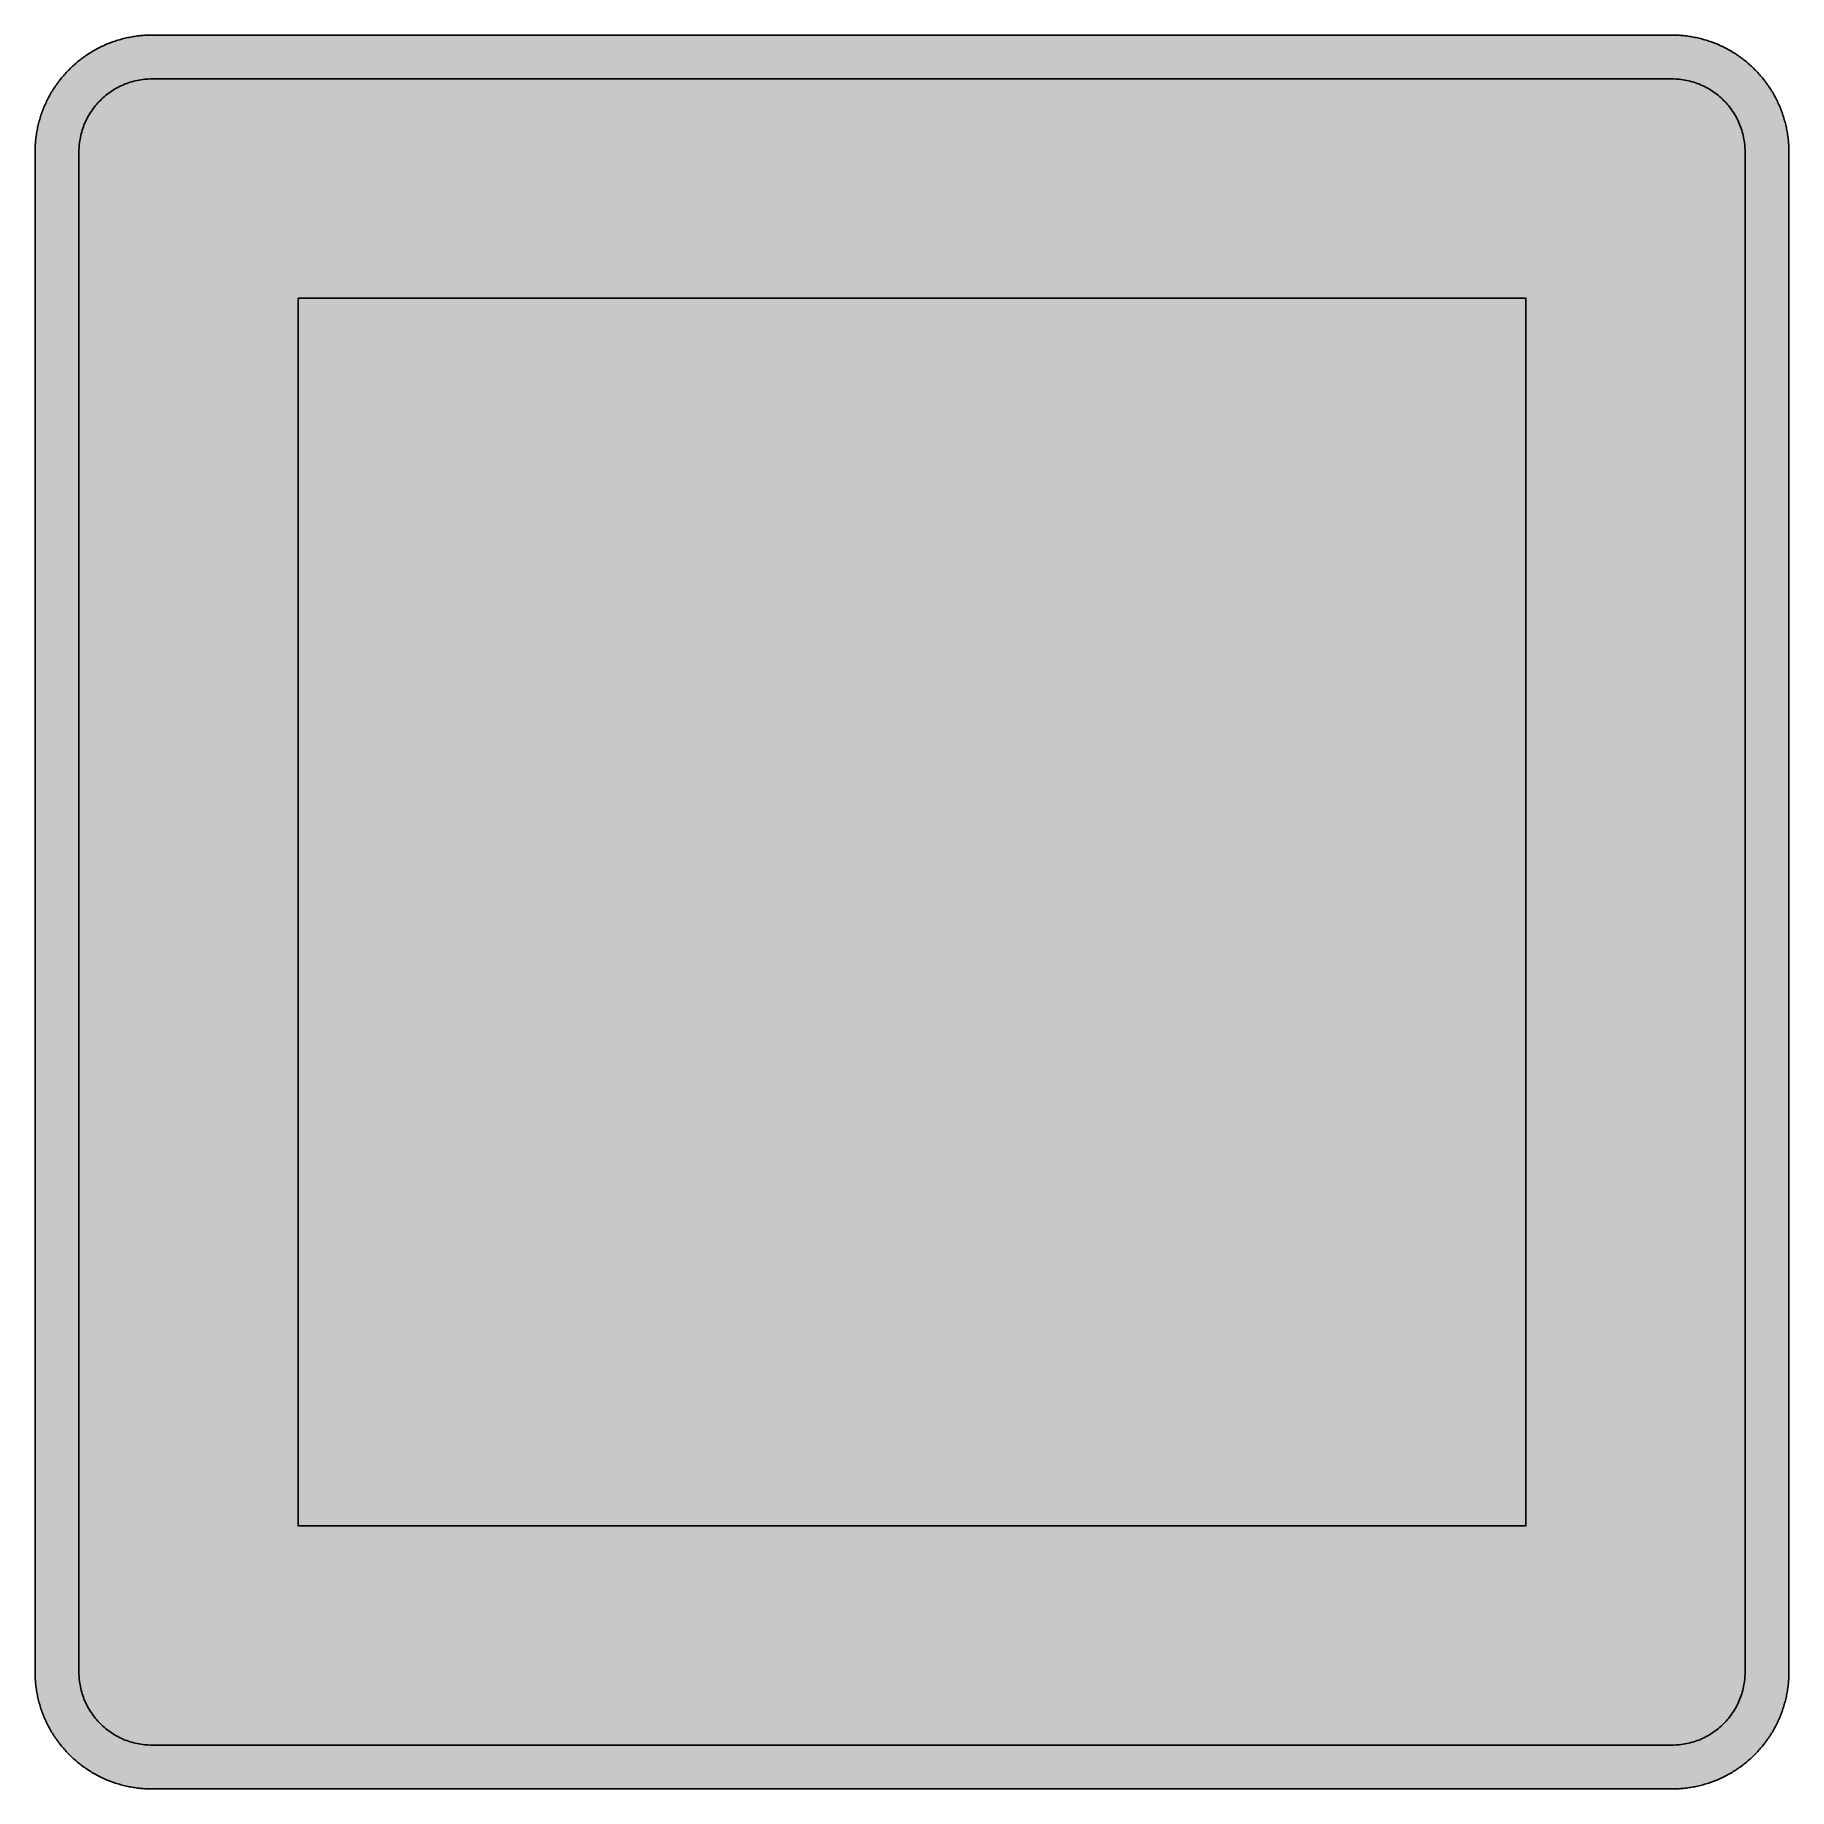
# Model space of a CAD drawing. Header units: millimetres. Extents: x 0 to 212, y 0 to 212.
import ezdxf

# ---------------------------------------------------------------- set-up
doc = ezdxf.new("R2010")
doc.units = ezdxf.units.MM

msp = doc.modelspace()

# ---------------------------------------------------------------- hatches: boundary and pattern name
for color, points in [(254, [(14.1633, 0.0536), (13.9878, 0.0533), (13.8125, 0.0559), (13.6373, 0.061), (13.462, 0.0686), (13.2893, 0.0787), (13.114, 0.0914), (12.9413, 0.1041), (12.7686, 0.1219), (12.5959, 0.1397), (12.4231, 0.16), (12.2504, 0.1829), (12.0777, 0.2057), (11.9075, 0.2337), (11.7373, 0.2616), (11.5672, 0.2921), (11.397, 0.3251), (11.2268, 0.3607), (11.0592, 0.3988), (10.8915, 0.4369), (10.7239, 0.4775), (10.5562, 0.5207), (10.3886, 0.5664), (10.2235, 0.6121), (10.0584, 0.6629), (9.8933, 0.7137), (9.7307, 0.7671), (9.5682, 0.8204), (9.4056, 0.8788), (9.2431, 0.9373), (9.083, 0.9982), (8.923, 1.0617), (8.763, 1.1252), (8.6055, 1.1938), (8.4455, 1.2624), (8.2906, 1.331), (8.1331, 1.4046), (7.9781, 1.4783), (7.8232, 1.5545), (7.6708, 1.6332), (7.5184, 1.7145), (7.366, 1.7958), (7.2161, 1.8796), (7.0663, 1.966), (6.919, 2.0523), (6.7716, 2.1438), (6.6243, 2.2352), (6.4795, 2.3266), (6.3348, 2.4232), (6.19, 2.5197), (6.0477, 2.6187), (5.908, 2.7178), (5.7683, 2.8194), (5.6286, 2.9235), (5.4915, 3.0302), (5.3543, 3.1369), (5.2197, 3.2461), (5.0851, 3.3579), (4.953, 3.4722), (4.8209, 3.5865), (4.6914, 3.7033), (4.5644, 3.8202), (4.4348, 3.9395), (4.3104, 4.0615), (4.1859, 4.1859), (4.0615, 4.3104), (3.9395, 4.4348), (3.8202, 4.5618), (3.7033, 4.6914), (3.5865, 4.8209), (3.4722, 4.953), (3.3579, 5.0851), (3.2487, 5.2197), (3.1369, 5.3543), (3.0302, 5.4915), (2.9235, 5.6286), (2.8194, 5.7683), (2.7178, 5.908), (2.6187, 6.0477), (2.5197, 6.19), (2.4232, 6.3348), (2.3266, 6.477), (2.2352, 6.6243), (2.1438, 6.7691), (2.0523, 6.9164), (1.966, 7.0663), (1.8796, 7.2161), (1.7958, 7.366), (1.7145, 7.5184), (1.6332, 7.6708), (1.5545, 7.8232), (1.4783, 7.9781), (1.4046, 8.1331), (1.331, 8.2906), (1.2598, 8.4455), (1.1913, 8.603), (1.1252, 8.763), (1.0592, 8.923), (0.9982, 9.083), (0.9373, 9.2431), (0.8763, 9.4056), (0.8204, 9.5682), (0.7645, 9.7307), (0.7112, 9.8933), (0.6604, 10.0584), (0.6121, 10.2235), (0.5639, 10.3911), (0.5207, 10.5562), (0.4775, 10.7239), (0.4343, 10.8915), (0.3962, 11.0592), (0.3607, 11.2268), (0.3251, 11.397), (0.2921, 11.5672), (0.2616, 11.7373), (0.2311, 11.9075), (0.2057, 12.0802), (0.1803, 12.2504), (0.1575, 12.4231), (0.1372, 12.5959), (0.1194, 12.7686), (0.1041, 12.9413), (0.0889, 13.1166), (0.0787, 13.2893), (0.0686, 13.4645), (0.061, 13.6373), (0.0559, 13.8125), (0.0508, 13.9878), (0.0508, 14.163), (0.0522, 197.6092), (0.0508, 197.7822), (0.0559, 197.9574), (0.061, 198.1327), (0.0686, 198.308), (0.0787, 198.4807), (0.0889, 198.6559), (0.1041, 198.8287), (0.1194, 199.0014), (0.1372, 199.1741), (0.1575, 199.3468), (0.1803, 199.5195), (0.2057, 199.6923), (0.2311, 199.8624), (0.2616, 200.0326), (0.2921, 200.2028), (0.3251, 200.373), (0.3607, 200.5432), (0.3962, 200.7108), (0.4343, 200.8784), (0.4775, 201.0461), (0.5207, 201.2137), (0.5639, 201.3814), (0.6121, 201.5465), (0.6604, 201.7116), (0.7112, 201.8767), (0.7645, 202.0392), (0.8204, 202.2018), (0.8763, 202.3643), (0.9373, 202.5269), (0.9982, 202.6869), (1.0592, 202.8469), (1.1252, 203.007), (1.1913, 203.1644), (1.2598, 203.3245), (1.331, 203.4794), (1.4046, 203.6369), (1.4783, 203.7918), (1.5545, 203.9468), (1.6332, 204.0992), (1.7145, 204.2516), (1.7958, 204.404), (1.8796, 204.5538), (1.966, 204.7037), (2.0523, 204.851), (2.1438, 204.9983), (2.2352, 205.1456), (2.3266, 205.2904), (2.4232, 205.4352), (2.5197, 205.58), (2.6187, 205.7222), (2.7178, 205.8619), (2.8194, 206.0016), (2.9235, 206.1413), (3.0302, 206.2785), (3.1369, 206.4156), (3.2487, 206.5503), (3.3579, 206.6849), (3.4722, 206.817), (3.5865, 206.949), (3.7033, 207.0786), (3.8202, 207.2056), (3.9395, 207.3351), (4.0615, 207.4596), (4.1859, 207.584), (4.3104, 207.7085), (4.4348, 207.8304), (4.5644, 207.9498), (4.6914, 208.0666), (4.8209, 208.1835), (4.953, 208.2978), (5.0851, 208.4121), (5.2197, 208.5213), (5.3543, 208.6331), (5.4915, 208.7397), (5.6286, 208.8464), (5.7683, 208.9506), (5.908, 209.0522), (6.0477, 209.1512), (6.19, 209.2503), (6.3348, 209.3468), (6.4795, 209.4433), (6.6243, 209.5348), (6.7716, 209.6262), (6.919, 209.7176), (7.0663, 209.804), (7.2161, 209.8904), (7.366, 209.9742), (7.5184, 210.0555), (7.6708, 210.1367), (7.8232, 210.2155), (7.9781, 210.2917), (8.1331, 210.3653), (8.2906, 210.439), (8.4455, 210.5101), (8.6055, 210.5787), (8.763, 210.6447), (8.923, 210.7108), (9.083, 210.7717), (9.2431, 210.8327), (9.4056, 210.8937), (9.5682, 210.9495), (9.7307, 211.0054), (9.8933, 211.0588), (10.0584, 211.1096), (10.2235, 211.1578), (10.3886, 211.2061), (10.5562, 211.2493), (10.7239, 211.2924), (10.8915, 211.3356), (11.0592, 211.3737), (11.2268, 211.4093), (11.397, 211.4448), (11.5672, 211.4779), (11.7373, 211.5083), (11.9075, 211.5388), (12.0777, 211.5642), (12.2504, 211.5896), (12.4231, 211.6125), (12.5959, 211.6328), (12.7686, 211.6506), (12.9413, 211.6658), (13.114, 211.6811), (13.2893, 211.6912), (13.462, 211.7014), (13.6373, 211.709), (13.8125, 211.7141), (13.9878, 211.7192), (14.163, 211.7192), (197.6078, 211.7203), (197.7822, 211.7192), (197.9574, 211.7141), (198.1327, 211.709), (198.3054, 211.7014), (198.4807, 211.6912), (198.6534, 211.6811), (198.8287, 211.6658), (199.0014, 211.6506), (199.1741, 211.6328), (199.3468, 211.6125), (199.5195, 211.5896), (199.6897, 211.5642), (199.8624, 211.5388), (200.0326, 211.5083), (200.2028, 211.4779), (200.373, 211.4448), (200.5432, 211.4093), (200.7108, 211.3737), (200.8784, 211.3356), (201.0461, 211.2924), (201.2137, 211.2493), (201.3788, 211.2061), (201.5465, 211.1578), (201.7116, 211.1096), (201.8767, 211.0588), (202.0392, 211.0054), (202.2018, 210.9495), (202.3643, 210.8937), (202.5269, 210.8327), (202.6869, 210.7717), (202.8469, 210.7108), (203.007, 210.6447), (203.167, 210.5787), (203.3245, 210.5101), (203.4794, 210.439), (203.6369, 210.3653), (203.7918, 210.2917), (203.9468, 210.2155), (204.0992, 210.1367), (204.2516, 210.0555), (204.404, 209.9742), (204.5538, 209.8904), (204.7037, 209.804), (204.8535, 209.7176), (205.0009, 209.6262), (205.1456, 209.5348), (205.293, 209.4433), (205.4352, 209.3468), (205.58, 209.2503), (205.7222, 209.1512), (205.8619, 209.0522), (206.0016, 208.9506), (206.1413, 208.8464), (206.2785, 208.7397), (206.4156, 208.6331), (206.5503, 208.5213), (206.6849, 208.4121), (206.817, 208.2978), (206.949, 208.1835), (207.0786, 208.0666), (207.2081, 207.9498), (207.3351, 207.8304), (207.4596, 207.7085), (207.584, 207.584), (207.7085, 207.4596), (207.8304, 207.3351), (207.9498, 207.2056), (208.0666, 207.0786), (208.1835, 206.949), (208.2978, 206.817), (208.4121, 206.6849), (208.5238, 206.5503), (208.6331, 206.4156), (208.7397, 206.2785), (208.8464, 206.1413), (208.9506, 206.0016), (209.0522, 205.8619), (209.1512, 205.7222), (209.2503, 205.58), (209.3468, 205.4352), (209.4433, 205.2904), (209.5348, 205.1456), (209.6262, 204.9983), (209.7176, 204.851), (209.804, 204.7037), (209.8904, 204.5538), (209.9742, 204.404), (210.0555, 204.2516), (210.1367, 204.0992), (210.2155, 203.9468), (210.2917, 203.7918), (210.3653, 203.6369), (210.439, 203.4794), (210.5076, 203.3245), (210.5762, 203.1644), (210.6447, 203.007), (210.7082, 202.8469), (210.7717, 202.6869), (210.8327, 202.5269), (210.8911, 202.3643), (210.9495, 202.2018), (211.0029, 202.0392), (211.0562, 201.8767), (211.107, 201.7116), (211.1578, 201.5465), (211.2035, 201.3814), (211.2493, 201.2137), (211.2924, 201.0461), (211.3331, 200.8784), (211.3712, 200.7108), (211.4093, 200.5432), (211.4448, 200.373), (211.4779, 200.2028), (211.5083, 200.0326), (211.5363, 199.8624), (211.5642, 199.6923), (211.5871, 199.5195), (211.6099, 199.3468), (211.6303, 199.1741), (211.648, 199.0014), (211.6658, 198.8287), (211.6785, 198.6559), (211.6912, 198.4807), (211.7014, 198.308), (211.709, 198.1327), (211.7141, 197.9574), (211.7166, 197.7822), (211.7166, 197.6069), (211.7189, 14.1647), (211.7166, 13.9878), (211.7141, 13.8125), (211.709, 13.6373), (211.7014, 13.4645), (211.6912, 13.2893), (211.6785, 13.1166), (211.6658, 12.9413), (211.648, 12.7686), (211.6303, 12.5959), (211.6099, 12.4231), (211.5871, 12.2504), (211.5642, 12.0802), (211.5363, 11.9075), (211.5083, 11.7373), (211.4779, 11.5672), (211.4448, 11.397), (211.4093, 11.2268), (211.3712, 11.0592), (211.3331, 10.8915), (211.2924, 10.7239), (211.2493, 10.5562), (211.2035, 10.3911), (211.1578, 10.2235), (211.107, 10.0584), (211.0562, 9.8933), (211.0029, 9.7307), (210.9495, 9.5682), (210.8911, 9.4056), (210.8327, 9.2431), (210.7717, 9.083), (210.7082, 8.923), (210.6447, 8.763), (210.5762, 8.603), (210.5076, 8.4455), (210.439, 8.2906), (210.3653, 8.1331), (210.2917, 7.9781), (210.2155, 7.8232), (210.1367, 7.6708), (210.0555, 7.5184), (209.9742, 7.366), (209.8904, 7.2161), (209.804, 7.0663), (209.7176, 6.9164), (209.6262, 6.7691), (209.5348, 6.6243), (209.4433, 6.477), (209.3468, 6.3348), (209.2503, 6.19), (209.1512, 6.0477), (209.0522, 5.908), (208.9506, 5.7683), (208.8464, 5.6286), (208.7397, 5.4915), (208.6331, 5.3543), (208.5238, 5.2197), (208.4121, 5.0851), (208.2978, 4.953), (208.1835, 4.8209), (208.0666, 4.6914), (207.9498, 4.5618), (207.8304, 4.4348), (207.7085, 4.3104), (207.584, 4.1859), (207.4596, 4.0615), (207.3351, 3.9395), (207.2081, 3.8202), (207.0786, 3.7033), (206.949, 3.5865), (206.817, 3.4722), (206.6849, 3.3579), (206.5503, 3.2461), (206.4156, 3.1369), (206.2785, 3.0302), (206.1413, 2.9235), (206.0016, 2.8194), (205.8619, 2.7178), (205.7222, 2.6187), (205.58, 2.5197), (205.4352, 2.4232), (205.293, 2.3266), (205.1456, 2.2352), (205.0009, 2.1438), (204.8535, 2.0523), (204.7037, 1.966), (204.5538, 1.8796), (204.404, 1.7958), (204.2516, 1.7145), (204.0992, 1.6332), (203.9468, 1.5545), (203.7918, 1.4783), (203.6369, 1.4046), (203.4794, 1.331), (203.3245, 1.2624), (203.167, 1.1938), (203.007, 1.1252), (202.8469, 1.0617), (202.6869, 0.9982), (202.5269, 0.9373), (202.3643, 0.8788), (202.2018, 0.8204), (202.0392, 0.7671), (201.8767, 0.7137), (201.7116, 0.6629), (201.5465, 0.6121), (201.3788, 0.5664), (201.2137, 0.5207), (201.0461, 0.4775), (200.8784, 0.4369), (200.7108, 0.3988), (200.5432, 0.3607), (200.373, 0.3251), (200.2028, 0.2921), (200.0326, 0.2616), (199.8624, 0.2337), (199.6897, 0.2057), (199.5195, 0.1829), (199.3468, 0.16), (199.1741, 0.1397), (199.0014, 0.1219), (198.8287, 0.1041), (198.6534, 0.0914), (198.4807, 0.0787), (198.3054, 0.0686), (198.1327, 0.061), (197.9574, 0.0559), (197.7822, 0.0533), (197.6069, 0.0533)]), (144, [(14.1633, 5.3453), (13.9344, 5.3467), (13.7084, 5.3543), (13.4849, 5.3696), (13.2613, 5.3899), (13.0378, 5.4153), (12.8194, 5.4458), (12.6009, 5.4813), (12.385, 5.522), (12.1717, 5.5702), (11.9583, 5.621), (11.7475, 5.6794), (11.5392, 5.7404), (11.3335, 5.8064), (11.1303, 5.8801), (10.9296, 5.9563), (10.729, 6.0376), (10.5334, 6.1239), (10.3378, 6.2128), (10.1473, 6.3094), (9.9593, 6.4084), (9.7714, 6.5126), (9.5885, 6.6218), (9.4082, 6.7335), (9.2304, 6.8504), (9.0576, 6.9698), (8.8849, 7.0968), (8.7173, 7.2238), (8.5522, 7.3584), (8.3896, 7.4955), (8.2321, 7.6352), (8.0772, 7.78), (7.9273, 7.9273), (7.7775, 8.0772), (7.6352, 8.2321), (7.493, 8.3922), (7.3558, 8.5522), (7.2238, 8.7173), (7.0942, 8.8875), (6.9698, 9.0576), (6.8504, 9.2329), (6.7335, 9.4107), (6.6192, 9.591), (6.5126, 9.7739), (6.4084, 9.9593), (6.3068, 10.1473), (6.2128, 10.3403), (6.1214, 10.5334), (6.035, 10.7315), (5.9538, 10.9296), (5.8776, 11.1303), (5.8064, 11.3335), (5.7404, 11.5418), (5.6769, 11.75), (5.621, 11.9583), (5.5677, 12.1717), (5.522, 12.385), (5.4813, 12.6009), (5.4432, 12.8194), (5.4127, 13.0404), (5.3873, 13.2613), (5.3696, 13.4849), (5.3543, 13.7084), (5.3467, 13.937), (5.3416, 14.163), (5.3439, 197.6092), (5.3467, 197.8355), (5.3543, 198.0616), (5.3696, 198.2851), (5.3873, 198.5086), (5.4127, 198.7321), (5.4432, 198.9506), (5.4813, 199.169), (5.522, 199.3849), (5.5677, 199.5983), (5.621, 199.8116), (5.6769, 200.0225), (5.7404, 200.2307), (5.8064, 200.4365), (5.8776, 200.6397), (5.9538, 200.8403), (6.035, 201.041), (6.1214, 201.2366), (6.2128, 201.4322), (6.3068, 201.6227), (6.4084, 201.8106), (6.5126, 201.9986), (6.6192, 202.1815), (6.7335, 202.3618), (6.8504, 202.5396), (6.9698, 202.7123), (7.0942, 202.885), (7.2238, 203.0527), (7.3558, 203.2178), (7.493, 203.3803), (7.6352, 203.5378), (7.7775, 203.6928), (7.9273, 203.8426), (8.0772, 203.9925), (8.2321, 204.1347), (8.3896, 204.277), (8.5522, 204.4141), (8.7173, 204.5462), (8.8849, 204.6757), (9.0576, 204.8002), (9.2304, 204.9196), (9.4082, 205.0364), (9.5885, 205.1507), (9.7714, 205.2574), (9.9593, 205.3615), (10.1473, 205.4631), (10.3378, 205.5571), (10.5334, 205.6486), (10.729, 205.7349), (10.9296, 205.8162), (11.1303, 205.8924), (11.3335, 205.9635), (11.5392, 206.0296), (11.7475, 206.0931), (11.9583, 206.1489), (12.1717, 206.2023), (12.385, 206.248), (12.6009, 206.2886), (12.8194, 206.3267), (13.0378, 206.3572), (13.2613, 206.3826), (13.4849, 206.4004), (13.7084, 206.4156), (13.9344, 206.4233), (14.163, 206.4283), (197.6078, 206.4286), (197.833, 206.4233), (198.0616, 206.4156), (198.2851, 206.4004), (198.5086, 206.3826), (198.7296, 206.3572), (198.9506, 206.3267), (199.169, 206.2886), (199.3849, 206.248), (199.5983, 206.2023), (199.8116, 206.1489), (200.0199, 206.0931), (200.2282, 206.0296), (200.4365, 205.9635), (200.6397, 205.8924), (200.8403, 205.8162), (201.0385, 205.7349), (201.2366, 205.6486), (201.4296, 205.5571), (201.6227, 205.4631), (201.8106, 205.3615), (201.996, 205.2574), (202.1789, 205.1507), (202.3593, 205.0364), (202.5371, 204.9196), (202.7123, 204.8002), (202.8825, 204.6757), (203.0527, 204.5462), (203.2178, 204.4141), (203.3778, 204.277), (203.5378, 204.1347), (203.6928, 203.9925), (203.8426, 203.8426), (203.9899, 203.6928), (204.1347, 203.5378), (204.2744, 203.3803), (204.4116, 203.2178), (204.5462, 203.0527), (204.6732, 202.885), (204.8002, 202.7123), (204.9196, 202.5396), (205.0364, 202.3618), (205.1482, 202.1815), (205.2574, 201.9986), (205.3615, 201.8106), (205.4606, 201.6227), (205.5571, 201.4322), (205.646, 201.2366), (205.7324, 201.041), (205.8137, 200.8403), (205.8899, 200.6397), (205.9635, 200.4365), (206.0296, 200.2307), (206.0905, 200.0225), (206.1489, 199.8116), (206.1997, 199.5983), (206.248, 199.3849), (206.2886, 199.169), (206.3242, 198.9506), (206.3547, 198.7321), (206.3801, 198.5086), (206.4004, 198.2851), (206.4156, 198.0616), (206.4233, 197.8355), (206.4258, 197.6069), (206.4272, 14.1647), (206.4233, 13.937), (206.4156, 13.7084), (206.4004, 13.4849), (206.3801, 13.2613), (206.3547, 13.0404), (206.3242, 12.8194), (206.2886, 12.6009), (206.248, 12.385), (206.1997, 12.1717), (206.1489, 11.9583), (206.0905, 11.75), (206.0296, 11.5418), (205.9635, 11.3335), (205.8899, 11.1303), (205.8137, 10.9296), (205.7324, 10.7315), (205.646, 10.5334), (205.5571, 10.3403), (205.4606, 10.1473), (205.3615, 9.9593), (205.2574, 9.7739), (205.1482, 9.591), (205.0364, 9.4107), (204.9196, 9.2329), (204.8002, 9.0576), (204.6732, 8.8875), (204.5462, 8.7173), (204.4116, 8.5522), (204.2744, 8.3922), (204.1347, 8.2321), (203.9899, 8.0772), (203.8426, 7.9273), (203.6928, 7.78), (203.5378, 7.6352), (203.3778, 7.4955), (203.2178, 7.3584), (203.0527, 7.2238), (202.8825, 7.0968), (202.7123, 6.9698), (202.5371, 6.8504), (202.3593, 6.7335), (202.1789, 6.6218), (201.996, 6.5126), (201.8106, 6.4084), (201.6227, 6.3094), (201.4296, 6.2128), (201.2366, 6.1239), (201.0385, 6.0376), (200.8403, 5.9563), (200.6397, 5.8801), (200.4365, 5.8064), (200.2282, 5.7404), (200.0199, 5.6794), (199.8116, 5.621), (199.5983, 5.5702), (199.3849, 5.522), (199.169, 5.4813), (198.9506, 5.4458), (198.7296, 5.4153), (198.5086, 5.3899), (198.2851, 5.3696), (198.0616, 5.3543), (197.833, 5.3467), (197.6069, 5.3442)]), (254, [(31.8022, 179.9703), (179.9689, 179.9703), (179.9689, 31.8036), (31.8022, 31.8036)])]:
    msp.add_hatch(color=color).paths.add_polyline_path(points)
h = msp.add_hatch(color=59)
h.paths.add_polyline_path([(42.3855, 142.9286), (42.385, 143.1239), (42.3901, 143.322), (42.3951, 143.5176), (42.4028, 143.7132), (42.4155, 143.9113), (42.4282, 144.1069), (42.4434, 144.3025), (42.4612, 144.4955), (42.4815, 144.6911), (42.5044, 144.8841), (42.5298, 145.0772), (42.5577, 145.2702), (42.5882, 145.4633), (42.6212, 145.6563), (42.6542, 145.8468), (42.6923, 146.0373), (42.7304, 146.2278), (42.7736, 146.4183), (42.8168, 146.6088), (42.8625, 146.7968), (42.9108, 146.9847), (42.9616, 147.1727), (43.0149, 147.3581), (43.0708, 147.5435), (43.1292, 147.7289), (43.1876, 147.9144), (43.2511, 148.0972), (43.3146, 148.2801), (43.3807, 148.4605), (43.4492, 148.6433), (43.5204, 148.8237), (43.594, 149.0015), (43.6677, 149.1793), (43.7464, 149.3571), (43.8252, 149.5349), (43.9064, 149.7101), (43.9903, 149.8854), (44.0766, 150.0581), (44.1655, 150.2308), (44.2544, 150.401), (44.3459, 150.5737), (44.4424, 150.7414), (44.5389, 150.909), (44.6354, 151.0767), (44.737, 151.2443), (44.8412, 151.4094), (44.9453, 151.572), (45.052, 151.7345), (45.1612, 151.8945), (45.2704, 152.0546), (45.3847, 152.2146), (45.499, 152.3721), (45.6159, 152.527), (45.7352, 152.6819), (45.8572, 152.8369), (45.9791, 152.9867), (46.1035, 153.1391), (46.2305, 153.289), (46.3601, 153.4363), (46.4922, 153.5811), (46.6242, 153.7259), (46.7589, 153.8707), (46.896, 154.0129), (47.0332, 154.1526), (47.1754, 154.2923), (47.3151, 154.4269), (47.4599, 154.5615), (47.6047, 154.6962), (47.752, 154.8257), (47.8993, 154.9552), (48.0492, 155.0822), (48.199, 155.2067), (48.3514, 155.3312), (48.5038, 155.4505), (48.6588, 155.5699), (48.8137, 155.6868), (48.9712, 155.8011), (49.1312, 155.9154), (49.2912, 156.0271), (49.4513, 156.1338), (49.6138, 156.243), (49.7789, 156.3472), (49.944, 156.4488), (50.1091, 156.5504), (50.2768, 156.6494), (50.4444, 156.7459), (50.6146, 156.8399), (50.7848, 156.9314), (50.9549, 157.0228), (51.1277, 157.1092), (51.3029, 157.1955), (51.4756, 157.2793), (51.6534, 157.3606), (51.8287, 157.4419), (52.0065, 157.5181), (52.1843, 157.5943), (52.3646, 157.668), (52.545, 157.7365), (52.7253, 157.8051), (52.9082, 157.8737), (53.0911, 157.9372), (53.274, 157.9982), (53.4568, 158.0591), (53.6423, 158.115), (53.8277, 158.1709), (54.0156, 158.2242), (54.2011, 158.275), (54.389, 158.3233), (54.5795, 158.369), (54.7675, 158.4147), (54.958, 158.4554), (55.1485, 158.4935), (55.339, 158.5316), (55.5295, 158.5671), (55.7225, 158.5976), (55.9156, 158.6281), (56.1086, 158.656), (56.3016, 158.6814), (56.4972, 158.7043), (56.6903, 158.7246), (56.8858, 158.7424), (57.0814, 158.7576), (57.277, 158.7729), (57.4726, 158.783), (57.6682, 158.7906), (57.8663, 158.7983), (58.0619, 158.8008), (58.26, 158.8033), (153.5105, 158.8036), (153.7056, 158.8008), (153.9037, 158.7983), (154.0993, 158.7906), (154.2974, 158.783), (154.493, 158.7729), (154.6885, 158.7576), (154.8841, 158.7424), (155.0797, 158.7246), (155.2727, 158.7043), (155.4683, 158.6814), (155.6614, 158.656), (155.8544, 158.6281), (156.0474, 158.5976), (156.2379, 158.5671), (156.431, 158.5316), (156.6215, 158.4935), (156.812, 158.4554), (157.0025, 158.4147), (157.1904, 158.369), (157.3784, 158.3233), (157.5664, 158.275), (157.7543, 158.2242), (157.9423, 158.1709), (158.1277, 158.115), (158.3131, 158.0591), (158.496, 157.9982), (158.6789, 157.9372), (158.8618, 157.8737), (159.0446, 157.8051), (159.225, 157.7365), (159.4053, 157.668), (159.5857, 157.5943), (159.7635, 157.5181), (159.9413, 157.4419), (160.1165, 157.3606), (160.2943, 157.2793), (160.467, 157.1955), (160.6423, 157.1092), (160.815, 157.0228), (160.9852, 156.9314), (161.1554, 156.8399), (161.3256, 156.7459), (161.4932, 156.6494), (161.6608, 156.5504), (161.8259, 156.4488), (161.991, 156.3472), (162.1561, 156.243), (162.3162, 156.1338), (162.4787, 156.0271), (162.6387, 155.9154), (162.7962, 155.8011), (162.9537, 155.6868), (163.1112, 155.5699), (163.2661, 155.4505), (163.4185, 155.3312), (163.5709, 155.2067), (163.7208, 155.0822), (163.8706, 154.9552), (164.018, 154.8257), (164.1653, 154.6962), (164.3101, 154.5615), (164.4523, 154.4269), (164.5945, 154.2923), (164.7342, 154.1526), (164.8739, 154.0129), (165.0111, 153.8707), (165.1457, 153.7259), (165.2778, 153.5811), (165.4099, 153.4363), (165.5369, 153.289), (165.6639, 153.1391), (165.7909, 152.9867), (165.9128, 152.8369), (166.0347, 152.6819), (166.1516, 152.527), (166.2709, 152.3721), (166.3852, 152.2146), (166.497, 152.0546), (166.6088, 151.8945), (166.718, 151.7345), (166.8247, 151.572), (166.9288, 151.4094), (167.0329, 151.2443), (167.132, 151.0767), (167.2311, 150.909), (167.3276, 150.7414), (167.4216, 150.5737), (167.5155, 150.401), (167.6044, 150.2308), (167.6933, 150.0581), (167.7797, 149.8854), (167.8635, 149.7101), (167.9448, 149.5349), (168.0235, 149.3571), (168.1023, 149.1793), (168.1759, 149.0015), (168.2496, 148.8237), (168.3207, 148.6433), (168.3893, 148.4605), (168.4553, 148.2801), (168.5188, 148.0972), (168.5823, 147.9144), (168.6408, 147.7289), (168.6992, 147.5435), (168.7525, 147.3581), (168.8059, 147.1727), (168.8567, 146.9847), (168.9049, 146.7968), (168.9506, 146.6088), (168.9964, 146.4183), (169.037, 146.2278), (169.0776, 146.0373), (169.1132, 145.8468), (169.1488, 145.6563), (169.1792, 145.4633), (169.2097, 145.2702), (169.2377, 145.0772), (169.2631, 144.8841), (169.2859, 144.6911), (169.3062, 144.4955), (169.324, 144.3025), (169.3393, 144.1069), (169.3545, 143.9113), (169.3647, 143.7132), (169.3723, 143.5176), (169.3799, 143.322), (169.3824, 143.1239), (169.385, 142.9283)])
h.paths.add_polyline_path([(44.5022, 76.2536), (44.5022, 135.5203), (67.7855, 135.5203), (68.0085, 135.5166), (68.232, 135.5141), (68.453, 135.5065), (68.6765, 135.4963), (68.8975, 135.4836), (69.121, 135.4684), (69.342, 135.4506), (69.563, 135.4303), (69.784, 135.4074), (70.0024, 135.382), (70.2234, 135.3541), (70.4418, 135.321), (70.6603, 135.288), (70.8787, 135.2525), (71.0946, 135.2118), (71.3105, 135.1712), (71.5264, 135.1255), (71.7423, 135.0772), (71.9557, 135.0289), (72.169, 134.9756), (72.3824, 134.9223), (72.5957, 134.8638), (72.8066, 134.8029), (73.0174, 134.7419), (73.2282, 134.6759), (73.4365, 134.6073), (73.6448, 134.5387), (73.8505, 134.4651), (74.0562, 134.3889), (74.262, 134.3127), (74.4677, 134.2314), (74.6709, 134.1501), (74.8716, 134.0637), (75.0722, 133.9774), (75.2729, 133.8859), (75.4736, 133.7945), (75.6691, 133.698), (75.8673, 133.6015), (76.0628, 133.5024), (76.2559, 133.3983), (76.4489, 133.2941), (76.642, 133.1874), (76.8325, 133.0782), (77.023, 132.9665), (77.2109, 132.8522), (77.3963, 132.7353), (77.5818, 132.6159), (77.7672, 132.4966), (77.9501, 132.3721), (78.1304, 132.2476), (78.3107, 132.1181), (78.4885, 131.9886), (78.6663, 131.8565), (78.8416, 131.7219), (79.0143, 131.5847), (79.187, 131.445), (79.3572, 131.3028), (79.5274, 131.158), (79.695, 131.0132), (79.8601, 130.8633), (80.0252, 130.7135), (80.1878, 130.5611), (80.3478, 130.4061), (80.5053, 130.2487), (80.6628, 130.0912), (80.8177, 129.9286), (80.9701, 129.7661), (81.1225, 129.6035), (81.2698, 129.4359), (81.4172, 129.2682), (81.5594, 129.1006), (81.7016, 128.9304), (81.8413, 128.7577), (81.9785, 128.5824), (82.1131, 128.4072), (82.2452, 128.2319), (82.3773, 128.0516), (82.5043, 127.8738), (82.6313, 127.6909), (82.7532, 127.508), (82.8751, 127.3251), (82.9945, 127.1397), (83.1088, 126.9517), (83.2231, 126.7638), (83.3349, 126.5758), (83.4441, 126.3828), (83.5533, 126.1923), (83.6574, 125.9992), (83.759, 125.8037), (83.8581, 125.6081), (83.9572, 125.4125), (84.0511, 125.2144), (84.1426, 125.0163), (84.234, 124.8156), (84.3204, 124.6149), (84.4067, 124.4117), (84.4906, 124.2085), (84.5693, 124.0053), (84.648, 123.7996), (84.7217, 123.5939), (84.7954, 123.3856), (84.8665, 123.1773), (84.9325, 122.969), (84.9986, 122.7582), (85.0621, 122.5499), (85.1205, 122.3366), (85.1789, 122.1257), (85.2322, 121.9124), (85.2856, 121.699), (85.3364, 121.4831), (85.3821, 121.2698), (85.4278, 121.0539), (85.4685, 120.838), (85.5091, 120.6195), (85.5447, 120.4011), (85.5777, 120.1826), (85.6107, 119.9642), (85.6386, 119.7458), (85.664, 119.5248), (85.6869, 119.3063), (85.7072, 119.0854), (85.7275, 118.8644), (85.7402, 118.6409), (85.7529, 118.4199), (85.7631, 118.1964), (85.7707, 117.9728), (85.7758, 117.7519), (85.7758, 117.5283), (85.7758, 117.3048), (85.7707, 117.0813), (85.7631, 116.8578), (85.7529, 116.6343), (85.7402, 116.4133), (85.7275, 116.1923), (85.7072, 115.9688), (85.6869, 115.7478), (85.664, 115.5294), (85.6386, 115.3084), (85.6107, 115.0899), (85.5777, 114.869), (85.5447, 114.6531), (85.5091, 114.4346), (85.4685, 114.2162), (85.4278, 114.0003), (85.3821, 113.7844), (85.3364, 113.5685), (85.2856, 113.3551), (85.2322, 113.1418), (85.1789, 112.9284), (85.1205, 112.715), (85.0621, 112.5042), (84.9986, 112.2934), (84.9325, 112.0851), (84.8665, 111.8768), (84.7954, 111.6686), (84.7217, 111.4603), (84.648, 111.2545), (84.5693, 111.0488), (84.4906, 110.8456), (84.4067, 110.6424), (84.3204, 110.4392), (84.234, 110.2385), (84.1426, 110.0379), (84.0511, 109.8398), (83.9572, 109.6416), (83.8581, 109.4435), (83.759, 109.2479), (83.6574, 109.0549), (83.5533, 108.8619), (83.4441, 108.6688), (83.3349, 108.4783), (83.2231, 108.2904), (83.1088, 108.1024), (82.9945, 107.9144), (82.8751, 107.729), (82.7532, 107.5461), (82.6313, 107.3633), (82.5043, 107.1804), (82.3773, 107.0026), (82.2452, 106.8222), (82.1131, 106.647), (81.9785, 106.4717), (81.8413, 106.2965), (81.7016, 106.1237), (81.5594, 105.9536), (81.4172, 105.7859), (81.2698, 105.6183), (81.1225, 105.4506), (80.9701, 105.2881), (80.8177, 105.1255), (80.6628, 104.963), (80.5053, 104.8055), (80.3478, 104.648), (80.1878, 104.4931), (80.0252, 104.3407), (79.8601, 104.1908), (79.695, 104.0409), (79.5274, 103.8962), (79.3572, 103.7514), (79.187, 103.6091), (79.0143, 103.4694), (78.8416, 103.3323), (78.6663, 103.1977), (78.4885, 103.0656), (78.3107, 102.936), (78.1304, 102.8065), (77.9501, 102.682), (77.7672, 102.5576), (77.5818, 102.4382), (77.3963, 102.3188), (77.2109, 102.202), (77.023, 102.0877), (76.8325, 101.9759), (76.642, 101.8667), (76.4489, 101.76), (76.2559, 101.6559), (76.0628, 101.5517), (75.8673, 101.4527), (75.6691, 101.3562), (75.4736, 101.2596), (75.2729, 101.1682), (75.0722, 101.0768), (74.8716, 100.9904), (74.6709, 100.904), (74.4677, 100.8228), (74.262, 100.7415), (74.0562, 100.6653), (73.8505, 100.5891), (73.6448, 100.5154), (73.4365, 100.4468), (73.2282, 100.3783), (73.0174, 100.3122), (72.8066, 100.2513), (72.5957, 100.1903), (72.3824, 100.1319), (72.169, 100.0785), (71.9557, 100.0252), (71.7423, 99.9769), (71.5264, 99.9287), (71.3105, 99.8855), (71.0946, 99.8423), (70.8787, 99.8042), (70.6603, 99.7661), (70.4418, 99.7331), (70.2234, 99.7026), (70.0024, 99.6721), (69.784, 99.6467), (69.563, 99.6239), (69.342, 99.6036), (69.121, 99.5858), (68.8975, 99.5705), (68.6765, 99.5578), (68.453, 99.5477), (68.232, 99.5401), (68.0085, 99.5375), (67.785, 99.535), (53.498, 99.5369), (53.498, 76.2536)], flags=16)
h.paths.add_polyline_path([(53.498, 108.0036), (67.2564, 108.0036), (67.5005, 108.0059), (67.7443, 108.0135), (67.9882, 108.0313), (68.2295, 108.0516), (68.4682, 108.0795), (68.707, 108.1126), (68.9407, 108.1507), (69.1744, 108.1964), (69.4055, 108.2472), (69.6366, 108.3031), (69.8627, 108.364), (70.0888, 108.4301), (70.3097, 108.5037), (70.5307, 108.5799), (70.7492, 108.6637), (70.9625, 108.7501), (71.1759, 108.8441), (71.3842, 108.9406), (71.5924, 109.0447), (71.7956, 109.1514), (71.9963, 109.2632), (72.1944, 109.38), (72.39, 109.5019), (72.5805, 109.6289), (72.7685, 109.7585), (72.9539, 109.8931), (73.1368, 110.0328), (73.3146, 110.1776), (73.4898, 110.3249), (73.66, 110.4773), (73.8276, 110.6322), (73.9902, 110.7923), (74.1502, 110.9548), (74.3052, 111.1225), (74.4576, 111.2926), (74.6049, 111.4679), (74.7497, 111.6457), (74.8894, 111.8286), (75.024, 112.014), (75.1535, 112.202), (75.2805, 112.3925), (75.4024, 112.588), (75.5193, 112.7862), (75.631, 112.9868), (75.7377, 113.19), (75.8419, 113.3983), (75.9384, 113.6066), (76.0324, 113.8199), (76.1187, 114.0333), (76.2025, 114.2517), (76.2787, 114.4727), (76.3524, 114.6937), (76.4184, 114.9198), (76.4794, 115.1458), (76.5353, 115.377), (76.5861, 115.6081), (76.6318, 115.8418), (76.6699, 116.0755), (76.7029, 116.3142), (76.7309, 116.553), (76.7512, 116.7943), (76.769, 117.0381), (76.7766, 117.282), (76.7791, 117.5283), (76.7766, 117.7722), (76.769, 118.0186), (76.7512, 118.2599), (76.7309, 118.5012), (76.7029, 118.7399), (76.6699, 118.9787), (76.6318, 119.2124), (76.5861, 119.446), (76.5353, 119.6772), (76.4794, 119.9083), (76.4184, 120.1344), (76.3524, 120.3604), (76.2787, 120.5814), (76.2025, 120.8024), (76.1187, 121.0208), (76.0324, 121.2342), (75.9384, 121.4476), (75.8419, 121.6558), (75.7377, 121.8641), (75.631, 122.0673), (75.5193, 122.268), (75.4024, 122.4661), (75.2805, 122.6617), (75.1535, 122.8522), (75.024, 123.0401), (74.8894, 123.2256), (74.7497, 123.4084), (74.6049, 123.5862), (74.4576, 123.7615), (74.3052, 123.9317), (74.1502, 124.0993), (73.9902, 124.2619), (73.8276, 124.4219), (73.66, 124.5768), (73.4898, 124.7292), (73.3146, 124.8766), (73.1368, 125.0213), (72.9539, 125.161), (72.7685, 125.2957), (72.5805, 125.4252), (72.39, 125.5522), (72.1944, 125.6741), (71.9963, 125.791), (71.7956, 125.9027), (71.5924, 126.0094), (71.3842, 126.1135), (71.1759, 126.2101), (70.9625, 126.304), (70.7492, 126.3904), (70.5307, 126.4742), (70.3097, 126.553), (70.0888, 126.6241), (69.8627, 126.6901), (69.6366, 126.7536), (69.4055, 126.8095), (69.1744, 126.8578), (68.9407, 126.9035), (68.707, 126.9416), (68.4682, 126.9746), (68.2295, 127.0025), (67.9882, 127.0254), (67.7443, 127.0406), (67.5005, 127.0483), (67.2541, 127.0533), (53.498, 127.0536)], flags=16)
h.paths.add_polyline_path([(91.0689, 101.6536), (91.0689, 110.1203), (99.5355, 110.1203), (99.5355, 118.5869), (108.0022, 118.5869), (108.0022, 110.1203), (116.4689, 110.1203), (116.4689, 101.6536), (108.0022, 101.6536), (108.0022, 93.1869), (99.5355, 93.1869), (99.5355, 101.6536)], flags=16)
h.paths.add_polyline_path([(125.9939, 76.2536), (125.9939, 135.5203), (150.3355, 135.5203), (150.5458, 135.5166), (150.7541, 135.5141), (150.9649, 135.5065), (151.1732, 135.4988), (151.384, 135.4861), (151.5923, 135.4734), (151.8006, 135.4557), (152.0088, 135.4353), (152.2146, 135.415), (152.4229, 135.3896), (152.6286, 135.3617), (152.8343, 135.3337), (153.0401, 135.3007), (153.2458, 135.2677), (153.449, 135.2296), (153.6522, 135.1915), (153.8554, 135.1483), (154.0586, 135.1051), (154.2618, 135.0569), (154.4625, 135.0086), (154.6631, 134.9553), (154.8613, 134.9019), (155.0619, 134.8461), (155.26, 134.7876), (155.4556, 134.7267), (155.6537, 134.6606), (155.8493, 134.5946), (156.0449, 134.526), (156.2379, 134.4574), (156.431, 134.3838), (156.624, 134.3076), (156.8145, 134.2288), (157.005, 134.1501), (157.1955, 134.0663), (157.3835, 133.9825), (157.5689, 133.8961), (157.7569, 133.8047), (157.9423, 133.7132), (158.1252, 133.6192), (158.308, 133.5227), (158.4909, 133.4262), (158.6713, 133.3246), (158.8516, 133.2205), (159.0294, 133.1163), (159.2047, 133.0096), (159.3825, 132.8979), (159.5552, 132.7861), (159.7304, 132.6744), (159.9006, 132.5575), (160.0708, 132.4381), (160.241, 132.3188), (160.4086, 132.1943), (160.5763, 132.0698), (160.7414, 131.9428), (160.9039, 131.8133), (161.0665, 131.6838), (161.2265, 131.5491), (161.3865, 131.4145), (161.544, 131.2774), (161.6989, 131.1377), (161.8539, 130.9954), (162.0063, 130.8506), (162.1587, 130.7059), (162.3085, 130.5585), (162.4559, 130.4087), (162.6032, 130.2563), (162.7454, 130.1039), (162.8877, 129.9489), (163.0274, 129.794), (163.1645, 129.6365), (163.2991, 129.4765), (163.4338, 129.3165), (163.5633, 129.1539), (163.6928, 128.9914), (163.8198, 128.8263), (163.9443, 128.6586), (164.0688, 128.491), (164.1881, 128.3208), (164.3075, 128.1506), (164.4244, 127.9804), (164.5361, 127.8052), (164.6479, 127.6325), (164.7596, 127.4547), (164.8663, 127.2794), (164.9705, 127.1016), (165.0746, 126.9213), (165.1737, 126.7409), (165.2727, 126.558), (165.3692, 126.3752), (165.4632, 126.1923), (165.5547, 126.0069), (165.6436, 125.8214), (165.7325, 125.6335), (165.8163, 125.4455), (165.9001, 125.255), (165.9788, 125.0645), (166.0576, 124.874), (166.1312, 124.681), (166.2049, 124.4879), (166.276, 124.2949), (166.3446, 124.0993), (166.4106, 123.9037), (166.4741, 123.7082), (166.5351, 123.51), (166.5961, 123.3119), (166.6519, 123.1138), (166.7053, 122.9131), (166.7561, 122.7125), (166.8069, 122.5118), (166.8526, 122.3112), (166.8983, 122.108), (166.939, 121.9048), (166.9796, 121.7016), (167.0152, 121.4958), (167.0507, 121.2926), (167.0812, 121.0869), (167.1117, 120.8811), (167.1396, 120.6729), (167.1625, 120.4671), (167.1853, 120.2588), (167.2031, 120.0506), (167.2209, 119.8423), (167.2361, 119.634), (167.2463, 119.4257), (167.2565, 119.2149), (167.2615, 119.0066), (167.2666, 118.7958), (167.2666, 118.585), (167.2666, 118.4199), (167.2641, 118.2548), (167.2615, 118.0897), (167.2539, 117.922), (167.2463, 117.7569), (167.2387, 117.5918), (167.2285, 117.4267), (167.2158, 117.2642), (167.2031, 117.0991), (167.1879, 116.934), (167.1701, 116.7714), (167.1523, 116.6063), (167.132, 116.4438), (167.1091, 116.2812), (167.0863, 116.1161), (167.0609, 115.9535), (167.0355, 115.791), (167.0075, 115.631), (166.9796, 115.4684), (166.9466, 115.3084), (166.9161, 115.1458), (166.8805, 114.9858), (166.845, 114.8258), (166.8069, 114.6658), (166.7688, 114.5057), (166.7281, 114.3483), (166.6875, 114.1882), (166.6443, 114.0308), (166.5986, 113.8733), (166.5529, 113.7158), (166.5046, 113.5583), (166.4564, 113.4034), (166.403, 113.2459), (166.3522, 113.091), (166.2989, 112.936), (166.243, 112.7811), (166.1846, 112.6287), (166.1262, 112.4737), (166.0677, 112.3213), (166.0068, 112.1689), (165.9433, 112.0191), (165.8772, 111.8667), (165.8137, 111.7168), (165.7452, 111.567), (165.6766, 111.4171), (165.6055, 111.2698), (165.5343, 111.1225), (165.4607, 110.9751), (165.387, 110.8278), (165.3108, 110.683), (165.2321, 110.5383), (165.1533, 110.3935), (165.0746, 110.2487), (164.9908, 110.1065), (164.9095, 109.9642), (164.8231, 109.822), (164.7368, 109.6823), (164.6504, 109.54), (164.5615, 109.4029), (164.4701, 109.2632), (164.3786, 109.126), (164.2872, 108.9889), (164.1907, 108.8517), (164.0967, 108.7171), (163.9976, 108.5825), (163.8986, 108.4504), (163.7995, 108.3183), (163.6979, 108.1862), (163.5963, 108.0567), (163.4922, 107.9271), (163.388, 107.8001), (163.2839, 107.6731), (163.1772, 107.5461), (163.068, 107.4217), (162.9588, 107.2998), (162.8496, 107.1778), (162.7378, 107.0559), (162.6235, 106.9365), (162.5092, 106.8172), (162.3949, 106.6978), (162.2806, 106.5835), (162.1638, 106.4666), (162.0444, 106.3523), (161.925, 106.2406), (161.8056, 106.1288), (161.6837, 106.0171), (161.5618, 105.9078), (161.4373, 105.7986), (161.3129, 105.6919), (161.1884, 105.5878), (161.0614, 105.4837), (160.9344, 105.3795), (160.8074, 105.2779), (160.6779, 105.1763), (160.5458, 105.0773), (160.4162, 104.9782), (160.2842, 104.8817), (160.1495, 104.7852), (160.0175, 104.6912), (159.8803, 104.5997), (159.7457, 104.5058), (159.6085, 104.4169), (159.4714, 104.328), (159.3317, 104.2391), (159.192, 104.1527), (159.0523, 104.0689), (158.9126, 103.9851), (158.7703, 103.9012), (158.6281, 103.82), (158.4833, 103.7412), (158.3385, 103.6625), (158.1937, 103.5863), (158.0464, 103.5101), (157.9016, 103.4364), (157.7543, 103.3628), (157.6045, 103.2916), (157.4546, 103.2205), (157.3047, 103.1519), (157.1549, 103.0859), (157.005, 103.0199), (156.8526, 102.9564), (156.7002, 102.8929), (156.5453, 102.8319), (156.3903, 102.7709), (156.2354, 102.7125), (156.0805, 102.6566), (155.9255, 102.6008), (155.768, 102.5474), (169.3855, 76.2536), (158.8022, 76.2536), (146.6314, 101.6536), (134.9897, 101.6536), (134.9897, 76.2536)], flags=16)
h.paths.add_polyline_path([(134.9897, 109.5911), (134.9897, 127.5828), (149.8064, 127.5828), (150.0378, 127.5791), (150.2689, 127.569), (150.4975, 127.5563), (150.7261, 127.5359), (150.9522, 127.508), (151.1757, 127.4775), (151.3967, 127.442), (151.6177, 127.3988), (151.8361, 127.3505), (152.0546, 127.2972), (152.2679, 127.2413), (152.4813, 127.1778), (152.6896, 127.1092), (152.8978, 127.0356), (153.1036, 126.9568), (153.3068, 126.8755), (153.5074, 126.7866), (153.7056, 126.6952), (153.9011, 126.5961), (154.0942, 126.4945), (154.2821, 126.3904), (154.4701, 126.2786), (154.653, 126.1643), (154.8359, 126.045), (155.0137, 125.9205), (155.1889, 125.7935), (155.3591, 125.664), (155.5267, 125.5268), (155.6918, 125.3871), (155.8544, 125.2449), (156.0119, 125.0975), (156.1668, 124.9477), (156.3167, 124.7927), (156.464, 124.6353), (156.6088, 124.4727), (156.7459, 124.3076), (156.8831, 124.14), (157.0152, 123.9672), (157.1422, 123.792), (157.2641, 123.6142), (157.3835, 123.4338), (157.4978, 123.251), (157.6095, 123.063), (157.7162, 122.8725), (157.8178, 122.682), (157.9143, 122.4864), (158.0058, 122.2883), (158.0947, 122.0876), (158.176, 121.8844), (158.2547, 121.6787), (158.3284, 121.4704), (158.3969, 121.2596), (158.4604, 121.0488), (158.5189, 120.8329), (158.5697, 120.617), (158.6179, 120.3985), (158.6611, 120.1776), (158.6967, 119.9566), (158.7297, 119.7305), (158.7551, 119.5045), (158.7754, 119.2784), (158.7881, 119.0498), (158.7983, 118.8187), (158.8008, 118.585), (158.7983, 118.3538), (158.7881, 118.1227), (158.7754, 117.8941), (158.7551, 117.6655), (158.7297, 117.4394), (158.6967, 117.2159), (158.6611, 116.9924), (158.6179, 116.7714), (158.5697, 116.553), (158.5189, 116.3371), (158.4604, 116.1237), (158.3969, 115.9104), (158.3284, 115.6995), (158.2547, 115.4913), (158.176, 115.2855), (158.0947, 115.0849), (158.0058, 114.8842), (157.9143, 114.6861), (157.8178, 114.4905), (157.7162, 114.2975), (157.6095, 114.107), (157.4978, 113.9215), (157.3835, 113.7361), (157.2641, 113.5558), (157.1422, 113.378), (157.0152, 113.2027), (156.8831, 113.0325), (156.7459, 112.8624), (156.6088, 112.6973), (156.464, 112.5372), (156.3167, 112.3798), (156.1668, 112.2248), (156.0119, 112.0724), (155.8544, 111.9276), (155.6918, 111.7829), (155.5267, 111.6432), (155.3591, 111.5085), (155.1889, 111.3765), (155.0137, 111.2495), (154.8359, 111.125), (154.653, 111.0056), (154.4701, 110.8913), (154.2821, 110.7821), (154.0942, 110.6754), (153.9011, 110.5738), (153.7056, 110.4773), (153.5074, 110.3833), (153.3068, 110.297), (153.1036, 110.2131), (152.8978, 110.1344), (152.6896, 110.0633), (152.4813, 109.9947), (152.2679, 109.9312), (152.0546, 109.8728), (151.8361, 109.8194), (151.6177, 109.7737), (151.3967, 109.7305), (151.1757, 109.6924), (150.9522, 109.662), (150.7261, 109.6366), (150.4975, 109.6162), (150.2689, 109.601), (150.0378, 109.5934), (149.8041, 109.5908)], flags=16)
h.paths.add_polyline_path([(42.3855, 68.8453), (42.385, 68.646), (42.3901, 68.4505), (42.3951, 68.2523), (42.4028, 68.0568), (42.4155, 67.8612), (42.4282, 67.6656), (42.4434, 67.47), (42.4612, 67.2744), (42.4815, 67.0789), (42.5044, 66.8858), (42.5298, 66.6928), (42.5577, 66.4997), (42.5882, 66.3067), (42.6212, 66.1137), (42.6542, 65.9232), (42.6923, 65.7327), (42.7304, 65.5422), (42.7736, 65.3517), (42.8168, 65.1612), (42.8625, 64.9732), (42.9108, 64.7852), (42.9616, 64.5998), (43.0149, 64.4119), (43.0708, 64.2264), (43.1292, 64.041), (43.1876, 63.8556), (43.2511, 63.6727), (43.3146, 63.4898), (43.3807, 63.3095), (43.4492, 63.1266), (43.5204, 62.9463), (43.594, 62.7685), (43.6677, 62.5907), (43.7464, 62.4129), (43.8252, 62.2351), (43.9064, 62.0598), (43.9903, 61.8846), (44.0766, 61.7118), (44.1655, 61.5391), (44.2544, 61.3689), (44.3459, 61.1962), (44.4424, 61.0286), (44.5389, 60.8609), (44.6354, 60.6933), (44.737, 60.5257), (44.8412, 60.3631), (44.9453, 60.198), (45.052, 60.0354), (45.1612, 59.8754), (45.2704, 59.7154), (45.3847, 59.5554), (45.499, 59.3979), (45.6159, 59.243), (45.7352, 59.088), (45.8572, 58.9356), (45.9791, 58.7832), (46.1035, 58.6308), (46.2305, 58.4835), (46.3601, 58.3362), (46.4922, 58.1889), (46.6242, 58.0441), (46.7589, 57.8993), (46.896, 57.7596), (47.0332, 57.6174), (47.1754, 57.4802), (47.3151, 57.343), (47.4599, 57.2084), (47.6047, 57.0763), (47.752, 56.9443), (47.8993, 56.8147), (48.0492, 56.6877), (48.199, 56.5633), (48.3514, 56.4413), (48.5038, 56.3194), (48.6588, 56.2), (48.8137, 56.0832), (48.9712, 55.9689), (49.1312, 55.8546), (49.2912, 55.7454), (49.4513, 55.6362), (49.6138, 55.5295), (49.7789, 55.4228), (49.944, 55.3212), (50.1091, 55.2196), (50.2768, 55.1231), (50.4444, 55.0266), (50.6146, 54.93), (50.7848, 54.8386), (50.9549, 54.7472), (51.1277, 54.6608), (51.3029, 54.5744), (51.4756, 54.4906), (51.6534, 54.4093), (51.8287, 54.3306), (52.0065, 54.2519), (52.1843, 54.1782), (52.3646, 54.1045), (52.545, 54.0334), (52.7253, 53.9648), (52.9082, 53.8988), (53.0911, 53.8353), (53.274, 53.7718), (53.4568, 53.7134), (53.6423, 53.655), (53.8277, 53.5991), (54.0156, 53.5457), (54.2011, 53.4949), (54.389, 53.4467), (54.5795, 53.401), (54.7675, 53.3578), (54.958, 53.3171), (55.1485, 53.2765), (55.339, 53.2409), (55.5295, 53.2054), (55.7225, 53.1724), (55.9156, 53.1419), (56.1086, 53.1165), (56.3016, 53.0911), (56.4972, 53.0682), (56.6903, 53.0479), (56.8858, 53.0276), (57.0814, 53.0123), (57.277, 52.9996), (57.4726, 52.9895), (57.6682, 52.9793), (57.8663, 52.9742), (58.0619, 52.9692), (58.26, 52.9692), (153.5105, 52.9703), (153.7056, 52.9692), (153.9037, 52.9742), (154.0993, 52.9793), (154.2974, 52.9895), (154.493, 52.9996), (154.6885, 53.0123), (154.8841, 53.0276), (155.0797, 53.0479), (155.2727, 53.0682), (155.4683, 53.0911), (155.6614, 53.1165), (155.8544, 53.1419), (156.0474, 53.1724), (156.2379, 53.2054), (156.431, 53.2409), (156.6215, 53.2765), (156.812, 53.3171), (157.0025, 53.3578), (157.1904, 53.401), (157.3784, 53.4467), (157.5664, 53.4949), (157.7543, 53.5457), (157.9423, 53.5991), (158.1277, 53.655), (158.3131, 53.7134), (158.496, 53.7718), (158.6789, 53.8353), (158.8618, 53.8988), (159.0446, 53.9648), (159.225, 54.0334), (159.4053, 54.1045), (159.5857, 54.1782), (159.7635, 54.2519), (159.9413, 54.3306), (160.1165, 54.4093), (160.2943, 54.4906), (160.467, 54.5744), (160.6423, 54.6608), (160.815, 54.7472), (160.9852, 54.8386), (161.1554, 54.93), (161.3256, 55.0266), (161.4932, 55.1231), (161.6608, 55.2196), (161.8259, 55.3212), (161.991, 55.4228), (162.1561, 55.5295), (162.3162, 55.6362), (162.4787, 55.7454), (162.6387, 55.8546), (162.7962, 55.9689), (162.9537, 56.0832), (163.1112, 56.2), (163.2661, 56.3194), (163.4185, 56.4413), (163.5709, 56.5633), (163.7208, 56.6877), (163.8706, 56.8147), (164.018, 56.9443), (164.1653, 57.0763), (164.3101, 57.2084), (164.4523, 57.343), (164.5945, 57.4802), (164.7342, 57.6174), (164.8739, 57.7596), (165.0111, 57.8993), (165.1457, 58.0441), (165.2778, 58.1889), (165.4099, 58.3362), (165.5369, 58.4835), (165.6639, 58.6308), (165.7909, 58.7832), (165.9128, 58.9356), (166.0347, 59.088), (166.1516, 59.243), (166.2709, 59.3979), (166.3852, 59.5554), (166.497, 59.7154), (166.6088, 59.8754), (166.718, 60.0354), (166.8247, 60.198), (166.9288, 60.3631), (167.0329, 60.5257), (167.132, 60.6933), (167.2311, 60.8609), (167.3276, 61.0286), (167.4216, 61.1962), (167.5155, 61.3689), (167.6044, 61.5391), (167.6933, 61.7118), (167.7797, 61.8846), (167.8635, 62.0598), (167.9448, 62.2351), (168.0235, 62.4129), (168.1023, 62.5907), (168.1759, 62.7685), (168.2496, 62.9463), (168.3207, 63.1266), (168.3893, 63.3095), (168.4553, 63.4898), (168.5188, 63.6727), (168.5823, 63.8556), (168.6408, 64.041), (168.6992, 64.2264), (168.7525, 64.4119), (168.8059, 64.5998), (168.8567, 64.7852), (168.9049, 64.9732), (168.9506, 65.1612), (168.9964, 65.3517), (169.037, 65.5422), (169.0776, 65.7327), (169.1132, 65.9232), (169.1488, 66.1137), (169.1792, 66.3067), (169.2097, 66.4997), (169.2377, 66.6928), (169.2631, 66.8858), (169.2859, 67.0789), (169.3062, 67.2744), (169.324, 67.47), (169.3393, 67.6656), (169.3545, 67.8612), (169.3647, 68.0568), (169.3723, 68.2523), (169.3799, 68.4505), (169.3824, 68.646), (169.385, 68.8442)], flags=16)

# ---------------------------------------------------------------- linework, layer by layer
at = {"color": 254}
for points in [[(14.1633, 0.0536), (13.9878, 0.0533), (13.8125, 0.0559), (13.6373, 0.061), (13.462, 0.0686), (13.2893, 0.0787), (13.114, 0.0914), (12.9413, 0.1041), (12.7686, 0.1219), (12.5959, 0.1397), (12.4231, 0.16), (12.2504, 0.1829), (12.0777, 0.2057), (11.9075, 0.2337), (11.7373, 0.2616), (11.5672, 0.2921), (11.397, 0.3251), (11.2268, 0.3607), (11.0592, 0.3988), (10.8915, 0.4369), (10.7239, 0.4775), (10.5562, 0.5207), (10.3886, 0.5664), (10.2235, 0.6121), (10.0584, 0.6629), (9.8933, 0.7137), (9.7307, 0.7671), (9.5682, 0.8204), (9.4056, 0.8788), (9.2431, 0.9373), (9.083, 0.9982), (8.923, 1.0617), (8.763, 1.1252), (8.6055, 1.1938), (8.4455, 1.2624), (8.2906, 1.331), (8.1331, 1.4046), (7.9781, 1.4783), (7.8232, 1.5545), (7.6708, 1.6332), (7.5184, 1.7145), (7.366, 1.7958), (7.2161, 1.8796), (7.0663, 1.966), (6.919, 2.0523), (6.7716, 2.1438), (6.6243, 2.2352), (6.4795, 2.3266), (6.3348, 2.4232), (6.19, 2.5197), (6.0477, 2.6187), (5.908, 2.7178), (5.7683, 2.8194), (5.6286, 2.9235), (5.4915, 3.0302), (5.3543, 3.1369), (5.2197, 3.2461), (5.0851, 3.3579), (4.953, 3.4722), (4.8209, 3.5865), (4.6914, 3.7033), (4.5644, 3.8202), (4.4348, 3.9395), (4.3104, 4.0615), (4.1859, 4.1859), (4.0615, 4.3104), (3.9395, 4.4348), (3.8202, 4.5618), (3.7033, 4.6914), (3.5865, 4.8209), (3.4722, 4.953), (3.3579, 5.0851), (3.2487, 5.2197), (3.1369, 5.3543), (3.0302, 5.4915), (2.9235, 5.6286), (2.8194, 5.7683), (2.7178, 5.908), (2.6187, 6.0477), (2.5197, 6.19), (2.4232, 6.3348), (2.3266, 6.477), (2.2352, 6.6243), (2.1438, 6.7691), (2.0523, 6.9164), (1.966, 7.0663), (1.8796, 7.2161), (1.7958, 7.366), (1.7145, 7.5184), (1.6332, 7.6708), (1.5545, 7.8232), (1.4783, 7.9781), (1.4046, 8.1331), (1.331, 8.2906), (1.2598, 8.4455), (1.1913, 8.603), (1.1252, 8.763), (1.0592, 8.923), (0.9982, 9.083), (0.9373, 9.2431), (0.8763, 9.4056), (0.8204, 9.5682), (0.7645, 9.7307), (0.7112, 9.8933), (0.6604, 10.0584), (0.6121, 10.2235), (0.5639, 10.3911), (0.5207, 10.5562), (0.4775, 10.7239), (0.4343, 10.8915), (0.3962, 11.0592), (0.3607, 11.2268), (0.3251, 11.397), (0.2921, 11.5672), (0.2616, 11.7373), (0.2311, 11.9075), (0.2057, 12.0802), (0.1803, 12.2504), (0.1575, 12.4231), (0.1372, 12.5959), (0.1194, 12.7686), (0.1041, 12.9413), (0.0889, 13.1166), (0.0787, 13.2893), (0.0686, 13.4645), (0.061, 13.6373), (0.0559, 13.8125), (0.0508, 13.9878), (0.0508, 14.163), (0.0522, 197.6092), (0.0508, 197.7822), (0.0559, 197.9574), (0.061, 198.1327), (0.0686, 198.308), (0.0787, 198.4807), (0.0889, 198.6559), (0.1041, 198.8287), (0.1194, 199.0014), (0.1372, 199.1741), (0.1575, 199.3468), (0.1803, 199.5195), (0.2057, 199.6923), (0.2311, 199.8624), (0.2616, 200.0326), (0.2921, 200.2028), (0.3251, 200.373), (0.3607, 200.5432), (0.3962, 200.7108), (0.4343, 200.8784), (0.4775, 201.0461), (0.5207, 201.2137), (0.5639, 201.3814), (0.6121, 201.5465), (0.6604, 201.7116), (0.7112, 201.8767), (0.7645, 202.0392), (0.8204, 202.2018), (0.8763, 202.3643), (0.9373, 202.5269), (0.9982, 202.6869), (1.0592, 202.8469), (1.1252, 203.007), (1.1913, 203.1644), (1.2598, 203.3245), (1.331, 203.4794), (1.4046, 203.6369), (1.4783, 203.7918), (1.5545, 203.9468), (1.6332, 204.0992), (1.7145, 204.2516), (1.7958, 204.404), (1.8796, 204.5538), (1.966, 204.7037), (2.0523, 204.851), (2.1438, 204.9983), (2.2352, 205.1456), (2.3266, 205.2904), (2.4232, 205.4352), (2.5197, 205.58), (2.6187, 205.7222), (2.7178, 205.8619), (2.8194, 206.0016), (2.9235, 206.1413), (3.0302, 206.2785), (3.1369, 206.4156), (3.2487, 206.5503), (3.3579, 206.6849), (3.4722, 206.817), (3.5865, 206.949), (3.7033, 207.0786), (3.8202, 207.2056), (3.9395, 207.3351), (4.0615, 207.4596), (4.1859, 207.584), (4.3104, 207.7085), (4.4348, 207.8304), (4.5644, 207.9498), (4.6914, 208.0666), (4.8209, 208.1835), (4.953, 208.2978), (5.0851, 208.4121), (5.2197, 208.5213), (5.3543, 208.6331), (5.4915, 208.7397), (5.6286, 208.8464), (5.7683, 208.9506), (5.908, 209.0522), (6.0477, 209.1512), (6.19, 209.2503), (6.3348, 209.3468), (6.4795, 209.4433), (6.6243, 209.5348), (6.7716, 209.6262), (6.919, 209.7176), (7.0663, 209.804), (7.2161, 209.8904), (7.366, 209.9742), (7.5184, 210.0555), (7.6708, 210.1367), (7.8232, 210.2155), (7.9781, 210.2917), (8.1331, 210.3653), (8.2906, 210.439), (8.4455, 210.5101), (8.6055, 210.5787), (8.763, 210.6447), (8.923, 210.7108), (9.083, 210.7717), (9.2431, 210.8327), (9.4056, 210.8937), (9.5682, 210.9495), (9.7307, 211.0054), (9.8933, 211.0588), (10.0584, 211.1096), (10.2235, 211.1578), (10.3886, 211.2061), (10.5562, 211.2493), (10.7239, 211.2924), (10.8915, 211.3356), (11.0592, 211.3737), (11.2268, 211.4093), (11.397, 211.4448), (11.5672, 211.4779), (11.7373, 211.5083), (11.9075, 211.5388), (12.0777, 211.5642), (12.2504, 211.5896), (12.4231, 211.6125), (12.5959, 211.6328), (12.7686, 211.6506), (12.9413, 211.6658), (13.114, 211.6811), (13.2893, 211.6912), (13.462, 211.7014), (13.6373, 211.709), (13.8125, 211.7141), (13.9878, 211.7192), (14.163, 211.7192), (197.6078, 211.7203), (197.7822, 211.7192), (197.9574, 211.7141), (198.1327, 211.709), (198.3054, 211.7014), (198.4807, 211.6912), (198.6534, 211.6811), (198.8287, 211.6658), (199.0014, 211.6506), (199.1741, 211.6328), (199.3468, 211.6125), (199.5195, 211.5896), (199.6897, 211.5642), (199.8624, 211.5388), (200.0326, 211.5083), (200.2028, 211.4779), (200.373, 211.4448), (200.5432, 211.4093), (200.7108, 211.3737), (200.8784, 211.3356), (201.0461, 211.2924), (201.2137, 211.2493), (201.3788, 211.2061), (201.5465, 211.1578), (201.7116, 211.1096), (201.8767, 211.0588), (202.0392, 211.0054), (202.2018, 210.9495), (202.3643, 210.8937), (202.5269, 210.8327), (202.6869, 210.7717), (202.8469, 210.7108), (203.007, 210.6447), (203.167, 210.5787), (203.3245, 210.5101), (203.4794, 210.439), (203.6369, 210.3653), (203.7918, 210.2917), (203.9468, 210.2155), (204.0992, 210.1367), (204.2516, 210.0555), (204.404, 209.9742), (204.5538, 209.8904), (204.7037, 209.804), (204.8535, 209.7176), (205.0009, 209.6262), (205.1456, 209.5348), (205.293, 209.4433), (205.4352, 209.3468), (205.58, 209.2503), (205.7222, 209.1512), (205.8619, 209.0522), (206.0016, 208.9506), (206.1413, 208.8464), (206.2785, 208.7397), (206.4156, 208.6331), (206.5503, 208.5213), (206.6849, 208.4121), (206.817, 208.2978), (206.949, 208.1835), (207.0786, 208.0666), (207.2081, 207.9498), (207.3351, 207.8304), (207.4596, 207.7085), (207.584, 207.584), (207.7085, 207.4596), (207.8304, 207.3351), (207.9498, 207.2056), (208.0666, 207.0786), (208.1835, 206.949), (208.2978, 206.817), (208.4121, 206.6849), (208.5238, 206.5503), (208.6331, 206.4156), (208.7397, 206.2785), (208.8464, 206.1413), (208.9506, 206.0016), (209.0522, 205.8619), (209.1512, 205.7222), (209.2503, 205.58), (209.3468, 205.4352), (209.4433, 205.2904), (209.5348, 205.1456), (209.6262, 204.9983), (209.7176, 204.851), (209.804, 204.7037), (209.8904, 204.5538), (209.9742, 204.404), (210.0555, 204.2516), (210.1367, 204.0992), (210.2155, 203.9468), (210.2917, 203.7918), (210.3653, 203.6369), (210.439, 203.4794), (210.5076, 203.3245), (210.5762, 203.1644), (210.6447, 203.007), (210.7082, 202.8469), (210.7717, 202.6869), (210.8327, 202.5269), (210.8911, 202.3643), (210.9495, 202.2018), (211.0029, 202.0392), (211.0562, 201.8767), (211.107, 201.7116), (211.1578, 201.5465), (211.2035, 201.3814), (211.2493, 201.2137), (211.2924, 201.0461), (211.3331, 200.8784), (211.3712, 200.7108), (211.4093, 200.5432), (211.4448, 200.373), (211.4779, 200.2028), (211.5083, 200.0326), (211.5363, 199.8624), (211.5642, 199.6923), (211.5871, 199.5195), (211.6099, 199.3468), (211.6303, 199.1741), (211.648, 199.0014), (211.6658, 198.8287), (211.6785, 198.6559), (211.6912, 198.4807), (211.7014, 198.308), (211.709, 198.1327), (211.7141, 197.9574), (211.7166, 197.7822), (211.7166, 197.6069), (211.7189, 14.1647), (211.7166, 13.9878), (211.7141, 13.8125), (211.709, 13.6373), (211.7014, 13.4645), (211.6912, 13.2893), (211.6785, 13.1166), (211.6658, 12.9413), (211.648, 12.7686), (211.6303, 12.5959), (211.6099, 12.4231), (211.5871, 12.2504), (211.5642, 12.0802), (211.5363, 11.9075), (211.5083, 11.7373), (211.4779, 11.5672), (211.4448, 11.397), (211.4093, 11.2268), (211.3712, 11.0592), (211.3331, 10.8915), (211.2924, 10.7239), (211.2493, 10.5562), (211.2035, 10.3911), (211.1578, 10.2235), (211.107, 10.0584), (211.0562, 9.8933), (211.0029, 9.7307), (210.9495, 9.5682), (210.8911, 9.4056), (210.8327, 9.2431), (210.7717, 9.083), (210.7082, 8.923), (210.6447, 8.763), (210.5762, 8.603), (210.5076, 8.4455), (210.439, 8.2906), (210.3653, 8.1331), (210.2917, 7.9781), (210.2155, 7.8232), (210.1367, 7.6708), (210.0555, 7.5184), (209.9742, 7.366), (209.8904, 7.2161), (209.804, 7.0663), (209.7176, 6.9164), (209.6262, 6.7691), (209.5348, 6.6243), (209.4433, 6.477), (209.3468, 6.3348), (209.2503, 6.19), (209.1512, 6.0477), (209.0522, 5.908), (208.9506, 5.7683), (208.8464, 5.6286), (208.7397, 5.4915), (208.6331, 5.3543), (208.5238, 5.2197), (208.4121, 5.0851), (208.2978, 4.953), (208.1835, 4.8209), (208.0666, 4.6914), (207.9498, 4.5618), (207.8304, 4.4348), (207.7085, 4.3104), (207.584, 4.1859), (207.4596, 4.0615), (207.3351, 3.9395), (207.2081, 3.8202), (207.0786, 3.7033), (206.949, 3.5865), (206.817, 3.4722), (206.6849, 3.3579), (206.5503, 3.2461), (206.4156, 3.1369), (206.2785, 3.0302), (206.1413, 2.9235), (206.0016, 2.8194), (205.8619, 2.7178), (205.7222, 2.6187), (205.58, 2.5197), (205.4352, 2.4232), (205.293, 2.3266), (205.1456, 2.2352), (205.0009, 2.1438), (204.8535, 2.0523), (204.7037, 1.966), (204.5538, 1.8796), (204.404, 1.7958), (204.2516, 1.7145), (204.0992, 1.6332), (203.9468, 1.5545), (203.7918, 1.4783), (203.6369, 1.4046), (203.4794, 1.331), (203.3245, 1.2624), (203.167, 1.1938), (203.007, 1.1252), (202.8469, 1.0617), (202.6869, 0.9982), (202.5269, 0.9373), (202.3643, 0.8788), (202.2018, 0.8204), (202.0392, 0.7671), (201.8767, 0.7137), (201.7116, 0.6629), (201.5465, 0.6121), (201.3788, 0.5664), (201.2137, 0.5207), (201.0461, 0.4775), (200.8784, 0.4369), (200.7108, 0.3988), (200.5432, 0.3607), (200.373, 0.3251), (200.2028, 0.2921), (200.0326, 0.2616), (199.8624, 0.2337), (199.6897, 0.2057), (199.5195, 0.1829), (199.3468, 0.16), (199.1741, 0.1397), (199.0014, 0.1219), (198.8287, 0.1041), (198.6534, 0.0914), (198.4807, 0.0787), (198.3054, 0.0686), (198.1327, 0.061), (197.9574, 0.0559), (197.7822, 0.0533), (197.6069, 0.0533), (14.1633, 0.0536)], [(31.8022, 179.9703), (179.9689, 179.9703), (179.9689, 31.8036), (31.8022, 31.8036), (31.8022, 179.9703)]]:
    msp.add_lwpolyline(points, dxfattribs=at)
at = {"color": 144}
msp.add_lwpolyline([(14.1633, 5.3453), (13.9344, 5.3467), (13.7084, 5.3543), (13.4849, 5.3696), (13.2613, 5.3899), (13.0378, 5.4153), (12.8194, 5.4458), (12.6009, 5.4813), (12.385, 5.522), (12.1717, 5.5702), (11.9583, 5.621), (11.7475, 5.6794), (11.5392, 5.7404), (11.3335, 5.8064), (11.1303, 5.8801), (10.9296, 5.9563), (10.729, 6.0376), (10.5334, 6.1239), (10.3378, 6.2128), (10.1473, 6.3094), (9.9593, 6.4084), (9.7714, 6.5126), (9.5885, 6.6218), (9.4082, 6.7335), (9.2304, 6.8504), (9.0576, 6.9698), (8.8849, 7.0968), (8.7173, 7.2238), (8.5522, 7.3584), (8.3896, 7.4955), (8.2321, 7.6352), (8.0772, 7.78), (7.9273, 7.9273), (7.7775, 8.0772), (7.6352, 8.2321), (7.493, 8.3922), (7.3558, 8.5522), (7.2238, 8.7173), (7.0942, 8.8875), (6.9698, 9.0576), (6.8504, 9.2329), (6.7335, 9.4107), (6.6192, 9.591), (6.5126, 9.7739), (6.4084, 9.9593), (6.3068, 10.1473), (6.2128, 10.3403), (6.1214, 10.5334), (6.035, 10.7315), (5.9538, 10.9296), (5.8776, 11.1303), (5.8064, 11.3335), (5.7404, 11.5418), (5.6769, 11.75), (5.621, 11.9583), (5.5677, 12.1717), (5.522, 12.385), (5.4813, 12.6009), (5.4432, 12.8194), (5.4127, 13.0404), (5.3873, 13.2613), (5.3696, 13.4849), (5.3543, 13.7084), (5.3467, 13.937), (5.3416, 14.163), (5.3439, 197.6092), (5.3467, 197.8355), (5.3543, 198.0616), (5.3696, 198.2851), (5.3873, 198.5086), (5.4127, 198.7321), (5.4432, 198.9506), (5.4813, 199.169), (5.522, 199.3849), (5.5677, 199.5983), (5.621, 199.8116), (5.6769, 200.0225), (5.7404, 200.2307), (5.8064, 200.4365), (5.8776, 200.6397), (5.9538, 200.8403), (6.035, 201.041), (6.1214, 201.2366), (6.2128, 201.4322), (6.3068, 201.6227), (6.4084, 201.8106), (6.5126, 201.9986), (6.6192, 202.1815), (6.7335, 202.3618), (6.8504, 202.5396), (6.9698, 202.7123), (7.0942, 202.885), (7.2238, 203.0527), (7.3558, 203.2178), (7.493, 203.3803), (7.6352, 203.5378), (7.7775, 203.6928), (7.9273, 203.8426), (8.0772, 203.9925), (8.2321, 204.1347), (8.3896, 204.277), (8.5522, 204.4141), (8.7173, 204.5462), (8.8849, 204.6757), (9.0576, 204.8002), (9.2304, 204.9196), (9.4082, 205.0364), (9.5885, 205.1507), (9.7714, 205.2574), (9.9593, 205.3615), (10.1473, 205.4631), (10.3378, 205.5571), (10.5334, 205.6486), (10.729, 205.7349), (10.9296, 205.8162), (11.1303, 205.8924), (11.3335, 205.9635), (11.5392, 206.0296), (11.7475, 206.0931), (11.9583, 206.1489), (12.1717, 206.2023), (12.385, 206.248), (12.6009, 206.2886), (12.8194, 206.3267), (13.0378, 206.3572), (13.2613, 206.3826), (13.4849, 206.4004), (13.7084, 206.4156), (13.9344, 206.4233), (14.163, 206.4283), (197.6078, 206.4286), (197.833, 206.4233), (198.0616, 206.4156), (198.2851, 206.4004), (198.5086, 206.3826), (198.7296, 206.3572), (198.9506, 206.3267), (199.169, 206.2886), (199.3849, 206.248), (199.5983, 206.2023), (199.8116, 206.1489), (200.0199, 206.0931), (200.2282, 206.0296), (200.4365, 205.9635), (200.6397, 205.8924), (200.8403, 205.8162), (201.0385, 205.7349), (201.2366, 205.6486), (201.4296, 205.5571), (201.6227, 205.4631), (201.8106, 205.3615), (201.996, 205.2574), (202.1789, 205.1507), (202.3593, 205.0364), (202.5371, 204.9196), (202.7123, 204.8002), (202.8825, 204.6757), (203.0527, 204.5462), (203.2178, 204.4141), (203.3778, 204.277), (203.5378, 204.1347), (203.6928, 203.9925), (203.8426, 203.8426), (203.9899, 203.6928), (204.1347, 203.5378), (204.2744, 203.3803), (204.4116, 203.2178), (204.5462, 203.0527), (204.6732, 202.885), (204.8002, 202.7123), (204.9196, 202.5396), (205.0364, 202.3618), (205.1482, 202.1815), (205.2574, 201.9986), (205.3615, 201.8106), (205.4606, 201.6227), (205.5571, 201.4322), (205.646, 201.2366), (205.7324, 201.041), (205.8137, 200.8403), (205.8899, 200.6397), (205.9635, 200.4365), (206.0296, 200.2307), (206.0905, 200.0225), (206.1489, 199.8116), (206.1997, 199.5983), (206.248, 199.3849), (206.2886, 199.169), (206.3242, 198.9506), (206.3547, 198.7321), (206.3801, 198.5086), (206.4004, 198.2851), (206.4156, 198.0616), (206.4233, 197.8355), (206.4258, 197.6069), (206.4272, 14.1647), (206.4233, 13.937), (206.4156, 13.7084), (206.4004, 13.4849), (206.3801, 13.2613), (206.3547, 13.0404), (206.3242, 12.8194), (206.2886, 12.6009), (206.248, 12.385), (206.1997, 12.1717), (206.1489, 11.9583), (206.0905, 11.75), (206.0296, 11.5418), (205.9635, 11.3335), (205.8899, 11.1303), (205.8137, 10.9296), (205.7324, 10.7315), (205.646, 10.5334), (205.5571, 10.3403), (205.4606, 10.1473), (205.3615, 9.9593), (205.2574, 9.7739), (205.1482, 9.591), (205.0364, 9.4107), (204.9196, 9.2329), (204.8002, 9.0576), (204.6732, 8.8875), (204.5462, 8.7173), (204.4116, 8.5522), (204.2744, 8.3922), (204.1347, 8.2321), (203.9899, 8.0772), (203.8426, 7.9273), (203.6928, 7.78), (203.5378, 7.6352), (203.3778, 7.4955), (203.2178, 7.3584), (203.0527, 7.2238), (202.8825, 7.0968), (202.7123, 6.9698), (202.5371, 6.8504), (202.3593, 6.7335), (202.1789, 6.6218), (201.996, 6.5126), (201.8106, 6.4084), (201.6227, 6.3094), (201.4296, 6.2128), (201.2366, 6.1239), (201.0385, 6.0376), (200.8403, 5.9563), (200.6397, 5.8801), (200.4365, 5.8064), (200.2282, 5.7404), (200.0199, 5.6794), (199.8116, 5.621), (199.5983, 5.5702), (199.3849, 5.522), (199.169, 5.4813), (198.9506, 5.4458), (198.7296, 5.4153), (198.5086, 5.3899), (198.2851, 5.3696), (198.0616, 5.3543), (197.833, 5.3467), (197.6069, 5.3442), (14.1633, 5.3453)], dxfattribs=at)

doc.saveas('drawing.dxf')
